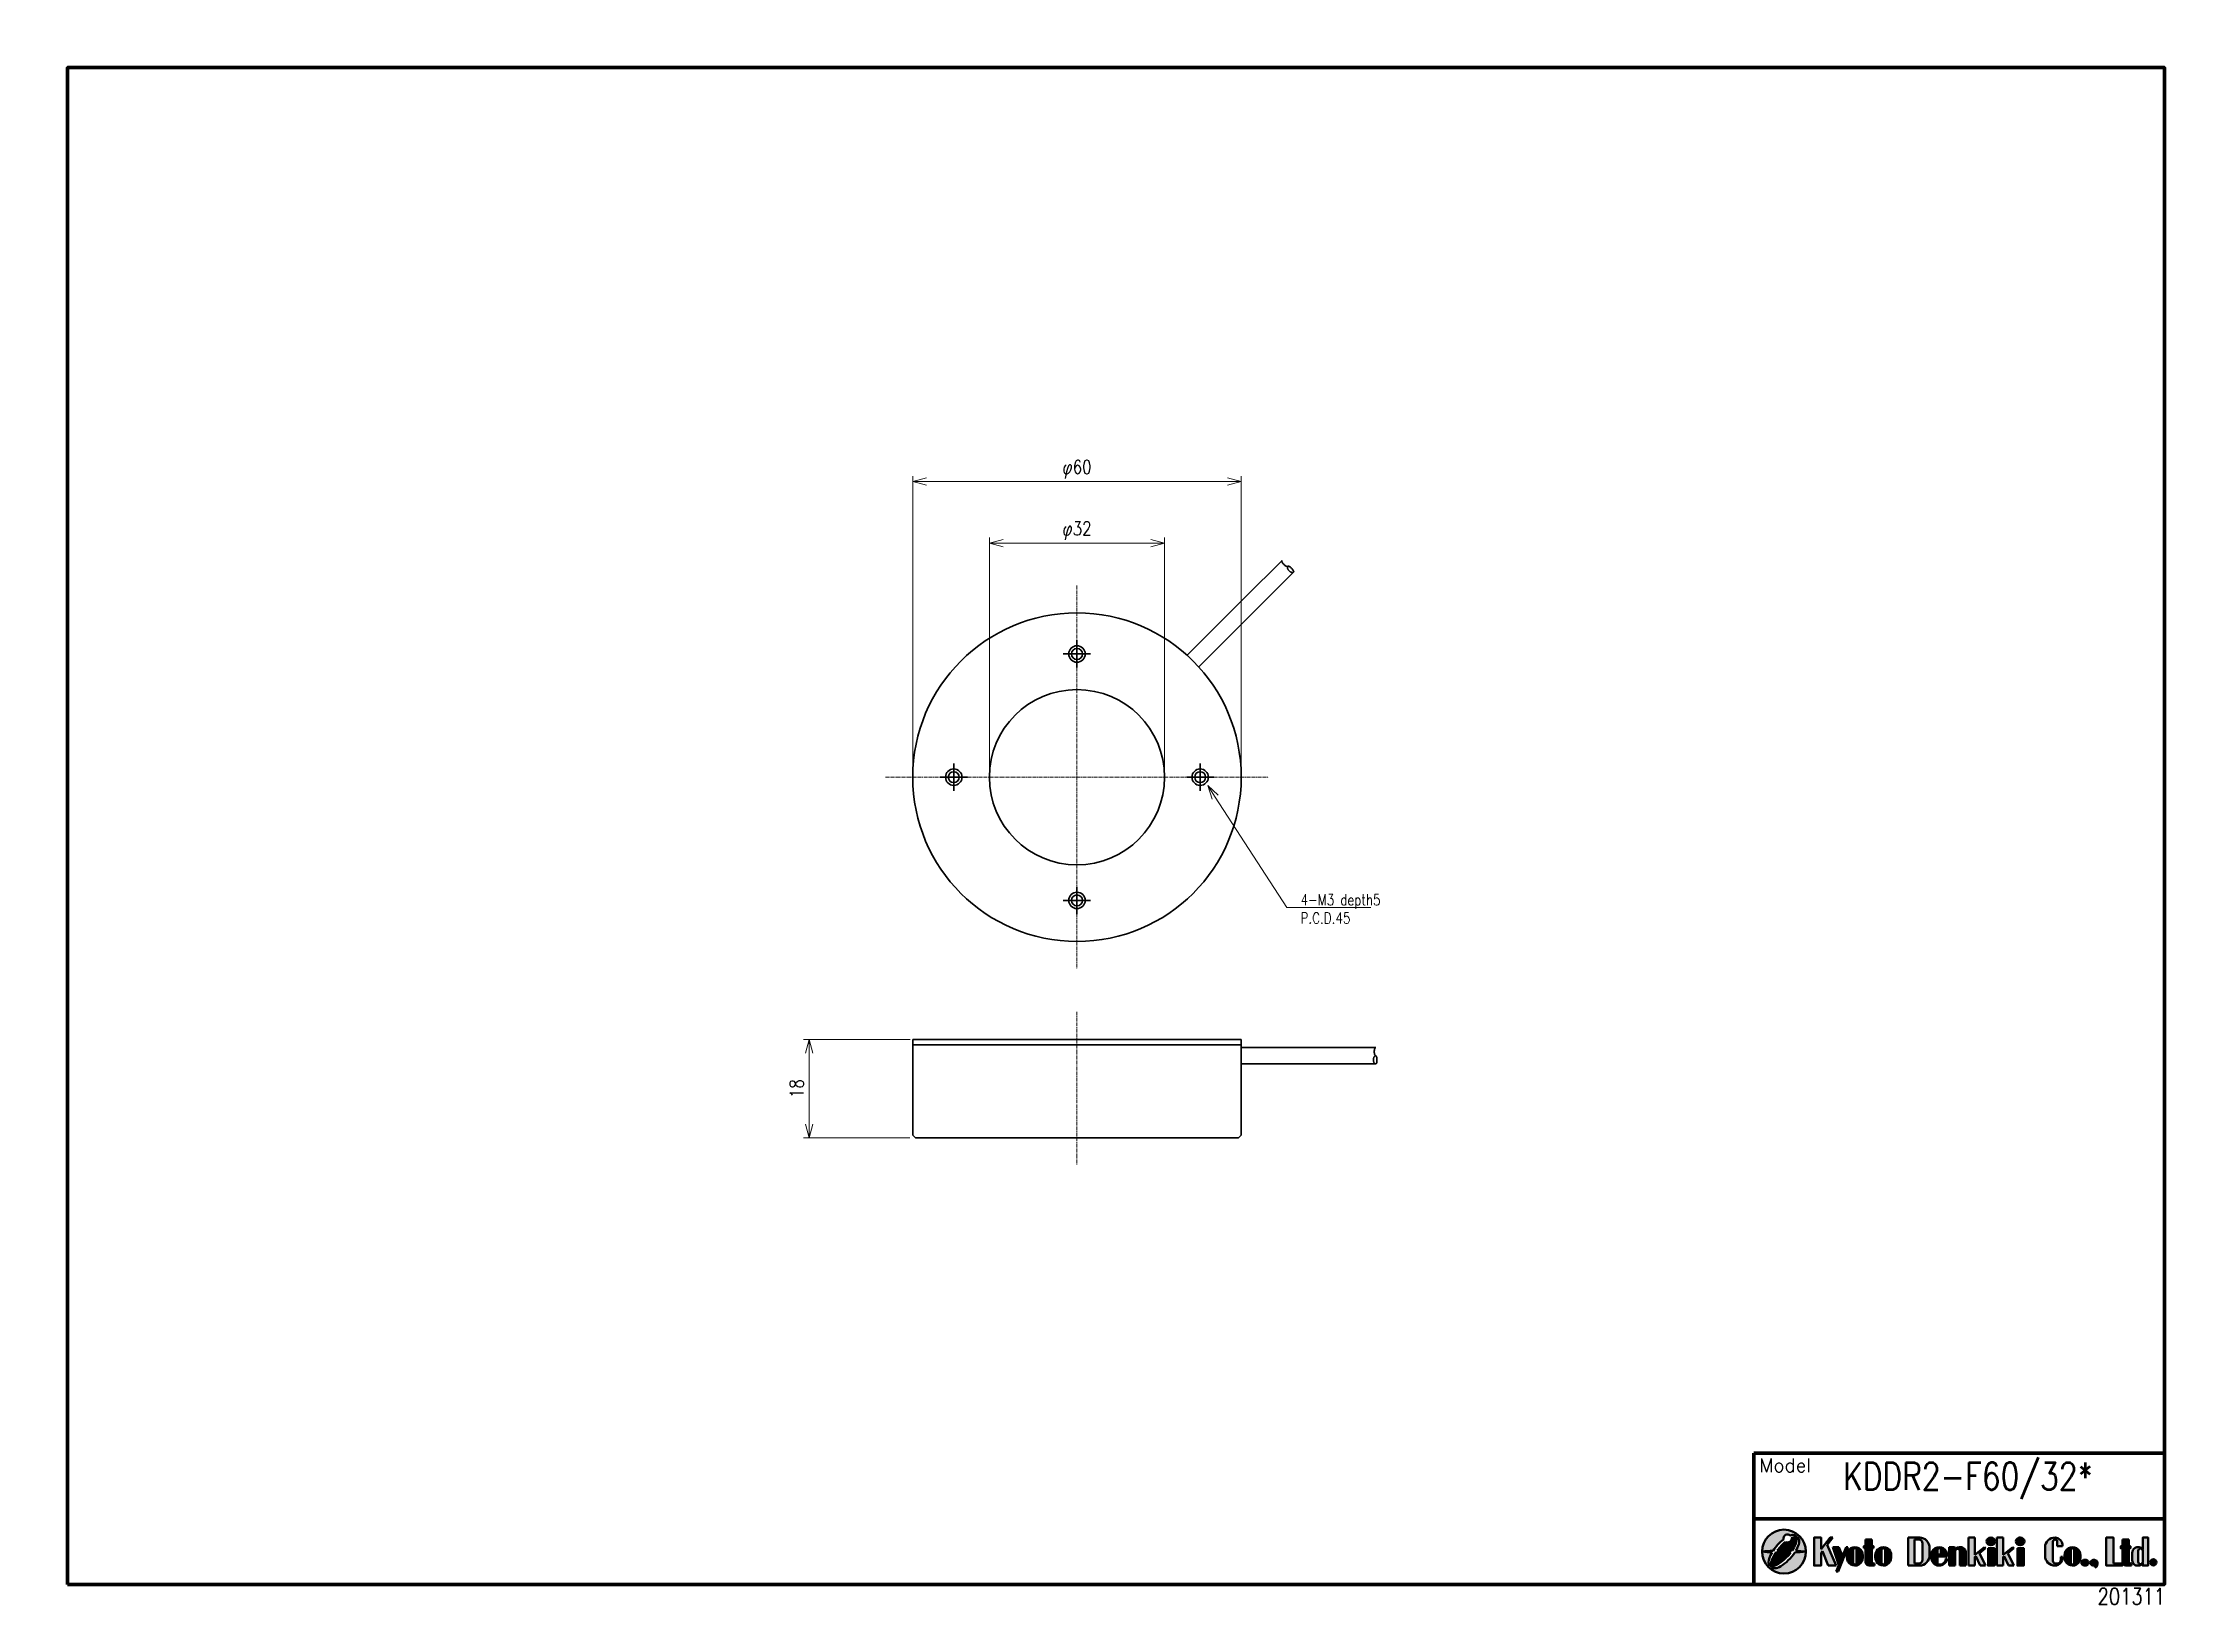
# Paper-space layout 'A3_1_1' of a CAD drawing. Header units: millimetres. Extents: x 0 to 392, y 0 to 286.
# The model-space entities are those that its viewports show. They can reach past a viewport. Long polylines and large blocks are cut down to what shows.
import ezdxf
from ezdxf import colors
from ezdxf.entities.mleader import LeaderData, LeaderLine
from ezdxf.math import Vec2, Vec3

# ---------------------------------------------------------------- set-up
doc = ezdxf.new("R2010")
doc.units = ezdxf.units.MM
doc.linetypes.add('CENTER', pattern=[2, 1.25, -0.25, 0.25, -0.25])
doc.layers.get('0').update_dxf_attribs({"lineweight": 30})
doc.layers.get('Defpoints').update_dxf_attribs({"lineweight": 9})
for name, color, linetype, lineweight in [('0 @ 1', 7, 'Continuous', 30), ('2KD_寸法１', 7, 'Continuous', 15), ('2KD_寸法１ @ 1', 7, 'Continuous', 15), ('2KD_寸法１ @ 2', 7, 'Continuous', 15), ('3KD_部品01', 7, 'Continuous', 30), ('AUX', 7, 'Continuous', 40), ('PINOFF', 6, 'Continuous', 9)]:
    doc.layers.add(name, color=color, linetype=linetype, lineweight=lineweight)
doc.layers.get('PINOFF').freeze()
doc.styles.get("Standard").update_dxf_attribs({"font": 'simplex.shx', "width": 0.8, "bigfont": 'extfont.shx'})
doc.dimstyles.new('KD-STD', dxfattribs={"dimscale": 0, "dimtxt": 2.5, "dimasz": 2.5, "dimexe": 1, "dimexo": 1, "dimgap": 1, "dimtad": 1, "dimdsep": 46, "dimtxsty": 'Standard', "dimblk": 'OPEN30', "dimcen": 0, "dimadec": 0, "dimazin": 0, "dimtfac": 1, "dimtmove": 0, "dimatfit": 3, "dimldrblk": 'OPEN30', "dimfxl": 1, "dimtfill": 1, "dimtolj": 1, "dimtzin": 0, "dimlwd": 15, "dimlwe": 15, "dimarcsym": 0})

psp = doc.layouts.new('A3_1_1')

msp = doc.modelspace()

# ---------------------------------------------------------------- texts
at = {"layer": '0 @ 1'}
for s, insert, char_height, attachment_point in [('\\A1;KDDR2-F60/32*', (328.2747157711003, 19.58330069474049), 5, 7), ('201311', (374.7986344707326, 3.308402168120778), 3, 1)]:
    msp.add_mtext(s, dxfattribs=dict(at, insert=insert, char_height=char_height, attachment_point=attachment_point))
at = {"layer": 'AUX', "lineweight": 20}
msp.add_text('Model', height=2.5, dxfattribs=at).set_placement((312.9999995781059, 24.50000041733521))

# ---------------------------------------------------------------- blocks, each defined once
blk = doc.blocks.new('A$C58A435ED')
h = blk.add_hatch(color=256)
edge = h.paths.add_edge_path()
edge.add_ellipse((3.773587198117354, 4.196817087367676), major_axis=(2.361812504366488, 2.716954488801899), ratio=0.3819444444444653, start_angle=36.91420710907818, end_angle=132.4984448425061, ccw=False)
edge.add_arc((4.65000007218421, 6.399999378670387), 0.7500000000000107, 47.716325140725814, 192.9194600169402, ccw=False)
edge.add_ellipse((3.773587198117354, 4.196817087367676), major_axis=(2.361812504366659, 2.716954488802064), ratio=0.3819444444444362, start_angle=355.11932142212606, end_angle=374.4018947975413, ccw=False)
edge.add_ellipse((4.226412946251002, 3.803181669973355), major_axis=(2.361812504366308, 2.716954488802097), ratio=0.3819444444444228, start_angle=320.8704270941839, end_angle=364.8806785778694, ccw=False)
edge.add_arc((4.000000072180421, -35.9000006213288), 40.09999999999967, 84.27518954777139, 86.89867012710249, ccw=False)
edge.add_arc((4.000000072184041, 3.999999378670507), 3.999999999999948, 2.29e-13, 180.0000000000002)
edge.add_arc((4.000000072404037, -35.90000062387292), 40.10000000255265, 92.83887678115929, 95.7248104521737, ccw=False)
h = blk.add_hatch(color=256)
edge = h.paths.add_edge_path()
edge.add_arc((4.000000072184093, 3.999999378670505), 4, 180, 360)
edge.add_arc((4.000000072183813, 43.89999937867018), 40.09999999999969, 272.8388767810273, 275.7248104522239, ccw=False)
edge.add_ellipse((4.226412946251002, 3.803181669973355), major_axis=(2.361812504366427, 2.716954488802093), ratio=0.3819444444444074, start_angle=175.1193214221273, end_angle=312.49844484255107, ccw=False)
edge.add_ellipse((3.773587198117354, 4.196817087367676), major_axis=(2.361812504366707, 2.716954488802058), ratio=0.3819444444444306, start_angle=140.8704270940551, end_angle=184.8806785778792, ccw=False)
edge.add_arc((4.000000071549385, 43.89999937191472), 40.0999999932146, 264.27518954771597, 266.89867012749494, ccw=False)
h = blk.add_hatch(color=256)
edge = h.paths.add_edge_path(flags=17)
edge.add_ellipse((3.773587198117354, 4.196817087367676), major_axis=(2.361812504366659, 2.716954488802064), ratio=0.3819444444444362, start_angle=310.1847318245495, end_angle=355.1193214221261)
edge.add_ellipse((4.226412946251002, 3.803181669973355), major_axis=(2.361812504366308, 2.716954488802097), ratio=0.3819444444444228, start_angle=364.8806785778694, end_angle=376.9172569597255)
edge.add_arc((4.64590059936633, 6.440648230716468), 0.7832318979547827, -118.93200922835058, 3.650290310823493, ccw=False)
edge.add_ellipse((4.226412946251002, 3.803181669973355), major_axis=(2.361812504366481, 2.716954488802258), ratio=0.3819444444443969, start_angle=39.80897284039416, end_angle=116.5044053354679)
edge.add_arc((4.000000072202564, -35.90000062130313), 40.09999999997294, 87.87584705466139, 91.76471786731457, ccw=False)
h = blk.add_hatch(color=256)
edge = h.paths.add_edge_path(flags=17)
edge.add_ellipse((4.226412946251002, 3.803181669973355), major_axis=(2.361812504366427, 2.716954488802093), ratio=0.3819444444444074, start_angle=130.1847318245594, end_angle=175.1193214221273)
edge.add_ellipse((3.773587198117354, 4.196817087367676), major_axis=(2.361812504366707, 2.716954488802058), ratio=0.3819444444444306, start_angle=184.8806785778791, end_angle=296.5044053362664)
edge.add_arc((4.00000007189953, 43.89999937834407), 40.0999999996636, 267.87584705502576, 271.7647178677285, ccw=False)
blk.add_circle((4.000000072184093, 3.999999378670509), 4)
for centre, radius, start, end in [((4.000000072403906, -35.90000062387293), 40.10000000255266, 92.83887678115978, 95.72481045217431), ((4.000000071594456, 43.8999993719102), 40.09999999321459, 264.2751895476506, 266.8986701274294), ((4.000000072184036, -35.90000062130243), 40.09999999997295, 87.87584705463547, 91.76471786728702), ((4.65000007218407, 6.399999378670521), 0.7500000000000107, 46.19320078363318, 192.9194600169539), ((4.645900599366655, 6.44064823071632), 0.7832318979547827, 241.0679907715483, 3.650290310844553), ((4.000000072184093, 43.8999993786702), 40.09999999999969, 272.8388767810261, 275.7248104522234), ((4.000000072184093, -35.90000062132919), 40.09999999999969, 84.2751895477766, 86.89867012710823), ((4.000000072178096, 43.89999937833407), 40.09999999966357, 267.8758470546274, 271.7647178673098)]:
    blk.add_arc(centre, radius, start, end)
for centre, major_axis, ratio, start_param, end_param in [((3.773587198117354, 4.196817087367676), (2.361812504366488, 2.716954488801899), 0.3819444444444653, 1.100419841322928, 1.907443110207523), ((4.226412946251002, 3.803181669973355), (2.361812504366481, 2.716954488802258), 0.3819444444443969, 1.141079770981902, 1.759009101951536), ((3.773587198117354, 4.196817087367676), (2.361812504366659, 2.716954488802064), 0.3819444444444362, 5.024442884643541, 6.875096460284401), ((4.226412946251002, 3.803181669973355), (2.361812504366308, 2.716954488802097), 0.3819444444444228, 5.151329780016704, 6.969419591022086), ((3.773587198117354, 4.196817087367676), (2.361812504366706, 2.716954488802057), 0.3819444444444307, 2.009737126425152, 4.90060175554776), ((4.226412946251002, 3.803181669973355), (2.361812504366427, 2.716954488802093), 0.3819444444444074, 1.882850231053828, 5.04903576379776)]:
    blk.add_ellipse(centre, major_axis=major_axis, ratio=ratio, start_param=start_param, end_param=end_param)
blk = doc.blocks.new('A$C7F8063EA')
for points in [[(2.398777864283431, 4.829663306420513), (3.406328365880199, 6.169453883368078), (2.921754663084811, 6.169453883368085), (1.291720739670836, 4.051868400267174), (1.291720739670836, 6.170772863426478), (1.1133674889e-06, 6.170772863426471), (1.1133674889e-06, 1.050815427120141), (1.291720739670836, 1.050815427120141), (1.291720739670836, 3.357553768141244), (1.525719458847731, 3.668713634047847), (2.591814308545053, 1.057822508680139), (4.056205566284461, 1.057822508680146)], [(4.514313398489295, 1.134349005860251), (4.055858601252566, 5.019028322e-07), (4.378142334187486, 5.019028322e-07), (6.169417419713028, 4.408012072126439), (5.837386979518782, 4.40801207212644), (5.183398294731592, 2.789856714902839), (4.539052240885665, 4.408012072126438), (3.400905575323575, 4.408012072126438)], [(28.2337426024219, 6.170772863426464), (28.2337426024219, 1.050815427120142), (29.36610001997861, 1.050815427120141), (29.36610001997861, 2.640654124072921), (29.54453348874947, 2.786386900192896), (30.33980663270284, 1.050815427120113), (31.31894397160024, 1.050815427120113), (30.19566787494091, 3.318190840230171), (31.31251927078347, 4.230361945521053), (31.1496955754422, 4.408012072126442), (29.36610001997859, 2.99519422866465), (29.36610001997861, 6.170772863426463)], [(31.7998258105149, 4.229761809594492), (31.7998258105149, 1.050815427120141), (32.941005496245, 1.050815427120141), (32.941005496245, 4.229761809594492)], [(33.41618775227426, 6.170772863426464), (33.41618775227426, 1.050815427120142), (34.54854516983096, 1.050815427120141), (34.54854516983096, 2.640654124072923), (34.72697863860179, 2.786386900192901), (35.52225178255519, 1.050815427120127), (36.50138912145259, 1.05081542712012), (35.3781130247933, 3.318190840230151), (36.49496442063583, 4.23036194552105), (36.33214072529455, 4.408012072126442), (34.54854516983095, 2.995194228664646), (34.54854516983096, 6.170772863426464)], [(37.15768712419095, 4.229761809594491), (37.15768712419095, 1.050815427120141), (38.29886680992104, 1.050815427120141), (38.29886680992104, 4.229761809594492)], [(53.38047412418291, 6.170772863426464), (53.38047412418291, 1.050815427120141), (54.68106029502587, 1.050815427120141), (56.29751894606171, 1.050815427120142), (56.2975189460617, 1.410965188043746), (54.68106029502588, 1.410965188043746), (54.68106029502586, 6.170772863426464)]]:
    blk.add_hatch(color=256).paths.add_polyline_path(points)
h = blk.add_hatch(color=256)
h.paths.add_polyline_path([(6.000321070772656, 2.499626550424913, 0.9930558690252096), (8.918576991429632, 2.499862088220886), (8.918509413660729, 2.92878370181117, 1.006911414223633), (6.000321070772656, 2.948883291135963)])
h.paths.add_polyline_path([(7.130185689228994, 3.905856913461114, -1.045169310724598), (7.77891868472426, 3.87718728444978), (7.77891868472426, 1.587942342862924, -1.045169310724602), (7.130185689228994, 1.559272713851591)], flags=16)
h = blk.add_hatch(color=256)
edge = h.paths.add_edge_path()
edge.add_line((9.410215178256747, 4.230645526233281), (9.410215178256747, 1.759668284966215))
edge.add_ellipse((10.04980428069029, 1.75966828496621), major_axis=(4.547e-13, 0.7088528578460683), ratio=0.9022875415597713, start_angle=90.00000000003674, end_angle=180.0000000000367)
edge.add_line((10.04980428069029, 1.050815427120141), (11.02797277711079, 1.050815427120142))
edge.add_line((11.02797277711079, 1.050815427120142), (11.02797277711079, 1.40698119093291))
edge.add_ellipse((11.0280585437481, 1.935287182282309), major_axis=(2.477e-13, -0.528314164912672), ratio=0.9180339373020796, start_angle=270, end_angle=359.9999999999731, ccw=False)
edge.add_line((10.54304821080086, 1.93528718228209), (10.54304821080086, 4.230645526233274))
edge.add_line((10.54304821080086, 4.230645526233274), (10.86662624025985, 4.230645526233274))
edge.add_line((10.86662624025985, 4.230645526233274), (10.86662624025985, 4.585329156267562))
edge.add_line((10.86662624025985, 4.585329156267562), (10.54304821080086, 4.585329156267562))
edge.add_line((10.54304821080086, 4.585329156267562), (10.54304821080086, 5.814038219401482))
edge.add_line((10.54304821080086, 5.814038219401482), (9.410215178256747, 5.814038219401481))
edge.add_line((9.410215178256747, 5.814038219401481), (9.410215178256747, 4.585329156267562))
edge.add_line((9.410215178256747, 4.585329156267562), (9.089058107054825, 4.585329156267562))
edge.add_line((9.089058107054825, 4.585329156267562), (9.089058107054825, 4.230645526233274))
edge.add_line((9.089058107054825, 4.230645526233274), (9.410215178256747, 4.230645526233281))
h = blk.add_hatch(color=256)
h.paths.add_polyline_path([(12.65960897724608, 4.408012072126425), (12.63950891116084, 4.408012072126425, 0.4121976711162861), (11.19039555284587, 2.948883291135956), (11.19039555284587, 2.499626550424916, 0.9930558690252096), (14.10865147350284, 2.499862088220879), (14.10858389573397, 2.928783701811163, 0.416232331284715)])
h.paths.add_polyline_path([(12.32026017130221, 3.905856913461107, -1.045169310724598), (12.96899316679747, 3.877187284449773), (12.96899316679747, 1.587942342862917, -1.045169310724602), (12.32026017130221, 1.559272713851584)], flags=16)
h = blk.add_hatch(color=256)
edge = h.paths.add_edge_path()
edge.add_line((17.19864840931359, 1.050815427120141), (19.30238706350838, 1.050815427120141))
edge.add_ellipse((19.30238706350838, 2.973983978213254), major_axis=(0, -1.923168551093112), ratio=0.9305592290321637, start_angle=0, end_angle=90)
edge.add_line((21.09200930771249, 2.973983978213246), (21.09200930771249, 4.247604312333308))
edge.add_ellipse((19.30238706350838, 4.247604312333351), major_axis=(0, 1.923168551093112), ratio=0.9305592290321637, start_angle=270, end_angle=360)
edge.add_line((19.30238706350838, 6.170772863426464), (17.19864840931359, 6.170772863426464))
edge.add_line((17.19864840931359, 6.170772863426464), (17.19864840931359, 1.050815427120141))
edge = h.paths.add_edge_path(flags=16)
edge.add_line((18.32791822793343, 5.812326842775746), (19.14476182150094, 5.812326842775746))
edge.add_ellipse((19.14282603210222, 5.112001191007038), major_axis=(0, 0.7003256517687078), ratio=0.929745631167618, start_angle=270, end_angle=359.83893227171643, ccw=False)
edge.add_line((19.79395074722879, 5.112001191007015), (19.79395074722879, 2.109587099539584))
edge.add_ellipse((19.14282603210222, 2.109587099539567), major_axis=(0, -0.7003256517687078), ratio=0.929745631167618, start_angle=0.16106772828362637, end_angle=90, ccw=False)
edge.add_line((19.14476182150094, 1.409261447770859), (18.32791822793342, 1.409261447770859))
edge.add_line((18.32791822793342, 1.409261447770859), (18.32791822793343, 5.812326842775746))
h = blk.add_hatch(color=256)
edge = h.paths.add_edge_path()
edge.add_line((22.87629842648083, 4.408012072126447), (22.85619836039664, 4.408012072126439))
edge.add_arc((22.86624839343847, 2.948883291135963), 1.459163391357833, 90.39462957571416, 180)
edge.add_line((21.40708500208063, 2.948883291135963), (21.40708500208063, 2.506948753458312))
edge.add_arc((22.86992492511266, 2.513573222781768), 1.462854922406916, 180.2594621142477, 269.3397493728856)
edge.add_line((22.85306802025838, 1.050815427120134), (22.88678182996658, 1.050815427120134))
edge.add_arc((22.86992492511266, 2.513573222781772), 1.462854922406917, 270.6602506271005, 354.2193550323094)
edge.add_line((24.32534092273761, 2.366234165273212), (24.07787818271213, 2.366234165273212))
edge.add_ellipse((22.87629842648084, 2.366234165273212), major_axis=(-1.201579756231282, 0), ratio=0.9416571348462468, start_angle=90.17744929209329, end_angle=180, ccw=False)
edge.add_arc((22.86194962053696, 1.55927271385159), 0.3249999999999886, 179.9999999999999, 276.5641418440151, ccw=False)
edge.add_line((22.53694962053697, 1.559272713851591), (22.53694962053698, 2.732564813656352))
edge.add_line((22.53694962053698, 2.732564813656352), (24.32530421539708, 2.732846573795441))
edge.add_line((24.32530421539708, 2.732846573795441), (24.32527334496871, 2.92878370181117))
edge.add_arc((22.86624839343845, 2.948883291135975), 1.459163391357833, 359.2107408485284, 449.6053704242639)
h.paths.add_polyline_path([(22.53694962053697, 3.091152624663407), (22.53694962053697, 3.905856913461114, -1.045169310724599), (23.18568261603224, 3.877187284449781), (23.18568261603223, 3.091152624663408)], flags=16)
h = blk.add_hatch(color=256)
edge = h.paths.add_edge_path()
edge.add_line((24.66529301484071, 4.408012072126438), (24.6652930148407, 1.050815427120141))
edge.add_line((24.6652930148407, 1.050815427120141), (25.7938026291772, 1.050815427120141))
edge.add_line((25.7938026291772, 1.050815427120141), (25.79380262917721, 3.722369965857063))
edge.add_ellipse((26.21745473022793, 3.722369965857069), major_axis=(0.3767525711955679, 0.2169528969146351), ratio=0.9078835970869166, start_angle=60.06451933352412, end_angle=150.0645193335241, ccw=False)
edge.add_ellipse((26.21745473022793, 3.722369965857069), major_axis=(0, 0.4036375748992214), ratio=0.9656734174228072, start_angle=270, end_angle=360, ccw=False)
edge.add_line((26.60723680658112, 3.722369965857049), (26.60723680658112, 1.050815427120141))
edge.add_line((26.60723680658112, 1.050815427120141), (27.74030374813492, 1.050815427120142))
edge.add_line((27.74030374813492, 1.050815427120142), (27.74030374813492, 3.358657917323952))
edge.add_ellipse((26.76900827813415, 3.358657917323853), major_axis=(0, 1.049354154802585), ratio=0.9256126404564504, start_angle=270, end_angle=360)
edge.add_ellipse((26.76900827813415, 4.015239595457842), major_axis=(-0.9752056489569438, 0), ratio=0.4027586151584507, start_angle=270, end_angle=360)
edge.add_line((25.79380262917721, 4.015239595457812), (25.79380262917721, 4.232333820707942))
edge.add_line((25.79380262917721, 4.232333820707942), (25.63367631766278, 4.408012072126439))
edge.add_line((25.63367631766278, 4.408012072126439), (24.66529301484071, 4.408012072126438))
h = blk.add_hatch(color=256)
edge = h.paths.add_edge_path()
edge.add_ellipse((32.28084409635221, 5.463593461529853), major_axis=(-0.8029901400914241, 0), ratio=0.8806825471307714, start_angle=0, end_angle=360)
h = blk.add_hatch(color=256)
edge = h.paths.add_edge_path()
edge.add_ellipse((37.63870541002825, 5.463593461529853), major_axis=(-0.8029901400914241, 0), ratio=0.8806825471307714, start_angle=0, end_angle=360)
h = blk.add_hatch(color=256)
edge = h.paths.add_edge_path()
edge.add_arc((44.03210335415496, 5.389742119339189), 0.4022708682637131, 0, 180, ccw=False)
edge.add_line((44.43437422241868, 5.389742119339189), (44.43437422241869, 4.585540193077122))
edge.add_line((44.43437422241869, 4.585540193077122), (45.39805205564927, 4.585540193077122))
edge.add_ellipse((44.03210335415496, 4.585540193077122), major_axis=(0, 1.585232670349341), ratio=0.8616707988949573, start_angle=270, end_angle=360)
edge.add_ellipse((44.03210335415496, 4.404088106452945), major_axis=(-1.843641580901476, 0), ratio=0.9582582511019692, start_angle=270.0000000000004, end_angle=360)
edge.add_line((42.18846177325349, 4.404088106452868), (42.18846177325349, 2.817500184093672))
edge.add_ellipse((44.03210335415496, 2.81750018409366), major_axis=(-1.843641580901476, 0), ratio=0.9582582511019692, start_angle=0, end_angle=89.99999999999957)
edge.add_ellipse((44.03210335415496, 2.639975360593325), major_axis=(0, -1.589159933473183), ratio=0.859541366934012, start_angle=0, end_angle=90)
edge.add_line((45.39805205564928, 2.639975360593325), (45.07598273930716, 2.639975360593325))
edge.add_line((45.07598273930716, 2.639975360593325), (45.07598273930716, 2.101617162536902))
edge.add_ellipse((44.45224876929251, 2.101617162536967), major_axis=(0, -0.68893955641488), ratio=0.9053536906204902, start_angle=0, end_angle=90, ccw=False)
edge.add_line((44.45224876929251, 1.412677606122088), (44.13368029113917, 1.412677606122088))
edge.add_ellipse((44.13368029113917, 1.929035216805459), major_axis=(4.547e-13, 0.5163576106833716), ratio=0.9757729814054631, start_angle=90.00000000005042, end_angle=180.0000000000504, ccw=False)
edge.add_line((43.62983248589126, 1.929035216805386), (43.62983248589126, 5.389742119339189))
h = blk.add_hatch(color=256)
h.paths.add_polyline_path([(45.74534481770922, 2.499626550424377, 0.4093568311612341), (47.19052061992356, 1.05081542712012), (47.21842329482851, 1.05081542712012, 0.4094039504209535), (48.6636007383662, 2.499862088220879), (48.66353316059729, 2.928783701811163, 1.006911414223785), (45.74534481770922, 2.948883291135956)])
h.paths.add_polyline_path([(46.87520943616556, 3.905856913461107, -1), (47.52520943616554, 3.905856913461107), (47.52520943616554, 1.559272713851584, -1), (46.87520943616556, 1.559272713851584)], flags=16)
h = blk.add_hatch(color=256)
edge = h.paths.add_edge_path()
edge.add_line((56.01527129174201, 4.230645526233274), (56.33642836294391, 4.230645526233274))
edge.add_line((56.33642836294391, 4.230645526233274), (56.33642836294392, 1.759668284966186))
edge.add_ellipse((56.97601746537748, 1.75966828496621), major_axis=(4.547e-13, 0.7088528578460683), ratio=0.9022875415597713, start_angle=90.00000000003674, end_angle=180.0000000000367)
edge.add_line((56.97601746537747, 1.050815427120141), (57.95418596179797, 1.050815427120141))
edge.add_line((57.95418596179797, 1.050815427120141), (57.95418596179797, 1.406981190932909))
edge.add_ellipse((57.95427172843528, 1.935287182282309), major_axis=(2.477e-13, -0.528314164912672), ratio=0.9180339373020796, start_angle=270, end_angle=359.9999999999731, ccw=False)
edge.add_line((57.46926139548805, 1.935287182282004), (57.46926139548805, 4.230645526233275))
edge.add_line((57.46926139548805, 4.230645526233275), (57.79283942494704, 4.230645526233274))
edge.add_line((57.79283942494704, 4.230645526233274), (57.79283942494704, 4.585329156267562))
edge.add_line((57.79283942494704, 4.585329156267562), (57.46926139548804, 4.585329156267562))
edge.add_line((57.46926139548804, 4.585329156267562), (57.46926139548805, 5.814038219401482))
edge.add_line((57.46926139548805, 5.814038219401482), (56.33642836294391, 5.814038219401482))
edge.add_line((56.33642836294391, 5.814038219401482), (56.33642836294394, 4.585329156267562))
edge.add_line((56.33642836294394, 4.585329156267562), (56.01527129174201, 4.585329156267562))
edge.add_line((56.01527129174201, 4.585329156267562), (56.01527129174201, 4.230645526233274))
h = blk.add_hatch(color=256)
edge = h.paths.add_edge_path()
edge.add_line((61.00913571780711, 6.170772863426463), (60.03930686129979, 6.170772863426464))
edge.add_line((60.03930686129979, 6.170772863426464), (60.0393068612998, 3.967246375105668))
edge.add_ellipse((59.37071800628541, 3.154375721908309), major_axis=(-4.11812363e-07, -1.253636350218062), ratio=0.7005460842986974, start_angle=140.5626067664118, end_angle=180.0000188213667)
edge.add_line((59.37071800628405, 4.408012072126439), (58.96088035646851, 4.408012072126439))
edge.add_ellipse((58.96088035646721, 3.154375721908309), major_axis=(4.11812363e-07, -1.253636350218062), ratio=0.7005460842986974, start_angle=179.9999811786333, end_angle=269.9999811786645)
edge.add_line((58.08265032018742, 3.154375721909497), (58.08265032018739, 2.304451777337887))
edge.add_ellipse((58.96088035646721, 2.304451777338201), major_axis=(4.11812363e-07, 1.253636350218062), ratio=0.7005460842986974, start_angle=90.00001882133549, end_angle=180.0000188213667)
edge.add_line((58.96088035646788, 1.050815427120141), (59.37071800628475, 1.050815427120141))
edge.add_ellipse((59.37071800628541, 2.304451777338201), major_axis=(-4.11812363e-07, 1.253636350218062), ratio=0.7005460842986974, start_angle=179.9999811786333, end_angle=219.4373932335881)
edge.add_line((60.03930686129979, 1.491581124140838), (60.03930686129979, 1.050815427120141))
edge.add_line((60.03930686129979, 1.050815427120141), (61.00913571780711, 1.050815427120141))
edge.add_line((61.00913571780711, 1.050815427120141), (61.00913571780711, 6.170772863426463))
h.paths.add_polyline_path([(60.03930686129979, 1.735331915351252, -1), (59.21817327816597, 1.735331915351252), (59.21817327816597, 3.761385435440615, -1), (60.03930686129979, 3.761385435440615)], flags=16)
h = blk.add_hatch(color=256)
edge = h.paths.add_edge_path()
edge.add_ellipse((49.47965902708938, 1.582242384970413), major_axis=(-0.6495263368888118, 0), ratio=0.8208718778531608, start_angle=0, end_angle=360)
h = blk.add_hatch(color=256)
edge = h.paths.add_edge_path()
edge.add_ellipse((51.10382881327996, 1.582242384970413), major_axis=(-0.6495263368888118, 0), ratio=0.8208718778531608, start_angle=178.5690149176314, end_angle=477.542772379198)
edge.add_ellipse((51.25689893715616, 1.101706482423878), major_axis=(0, -0.4085205769865751), ratio=0.251102208153783, start_angle=0, end_angle=84.64326370635717, ccw=False)
edge.add_ellipse((51.25689893715616, 1.413106612160845), major_axis=(0, -0.7199207067235417), ratio=0.7312706617840086, start_angle=0, end_angle=90)
edge.add_ellipse((51.69606463323384, 1.413106612160845), major_axis=(0, 0.2018800132245815), ratio=0.432391469396966, start_angle=270, end_angle=339.5603886802153)
edge.add_ellipse((51.69606463323384, 1.413106612160845), major_axis=(0, 0.2018800132245815), ratio=0.432391469396966, start_angle=339.5603886802153, end_angle=340.2548236015122, ccw=False)
h = blk.add_hatch(color=256)
edge = h.paths.add_edge_path()
edge.add_ellipse((61.97248607229494, 1.654709356403827), major_axis=(-0.5819461302032778, 0), ratio=0.9599134801484431, start_angle=0, end_angle=360)
for p, q in [((1.1133674889e-06, 6.170772863426464), (1.291720739670836, 6.170772863426464)), ((2.921754663084811, 6.169453883368078), (1.291720739670836, 4.05186840026716)), ((3.406328365880199, 6.169453883368078), (2.398777864283459, 4.82966330642052)), ((4.056205566284461, 1.057822508680146), (2.398777864283459, 4.82966330642052)), ((2.921754663084811, 6.169453883368078), (3.406328365880199, 6.169453883368078)), ((3.400905575323577, 4.408012072126439), (4.514313398489292, 1.134349005860258)), ((3.400905575323577, 4.408012072126439), (4.539052240885666, 4.408012072126439)), ((3.400905575323577, 4.408012072126439), (4.539052240885666, 4.408012072126439)), ((4.378142334187486, 5.019028322e-07), (6.169417419713028, 4.408012072126439)), ((4.539052240885666, 4.408012072126439), (5.187514291777461, 2.779520153314024)), ((5.183398294731603, 2.789856714902867), (5.837386979518782, 4.408012072126439)), ((5.837386979518782, 4.408012072126439), (6.169417419713028, 4.408012072126439)), ((9.089058107054825, 4.585329156267562), (9.089058107054825, 4.230645526233274)), ((9.089058107054825, 4.585329156267562), (9.089058107054825, 4.230645526233274)), ((9.089058107054825, 4.230645526233274), (9.410215178256777, 4.230645526233281)), ((9.089058107054825, 4.230645526233274), (9.410215178256747, 4.230645526233281)), ((9.410215178256747, 5.814038219401481), (10.54304821080086, 5.814038219401481)), ((9.410215178256747, 5.814038219401481), (9.410215178256747, 4.585329156267562)), ((9.410215178256747, 4.230645526233281), (9.410215178256747, 1.75966828496621)), ((10.54304821080086, 5.814038219401481), (10.54304821080086, 4.585329156267562)), ((10.54304821080089, 4.230645526233281), (10.86662624025985, 4.230645526233274)), ((10.54304821080086, 4.230645526233274), (10.86662624025985, 4.230645526233274)), ((10.54304821080086, 4.230645526233274), (10.54304821080086, 1.935287182282081)), ((12.63950891116065, 4.408012072126425), (12.65960897724608, 4.408012072126425)), ((17.19864840931359, 6.170772863426464), (19.30238706350838, 6.170772863426464)), ((17.19864840931359, 1.050815427120141), (17.19864840931359, 6.170772863426464)), ((17.19864840931359, 1.050815427120141), (17.19864840931359, 6.170772863426464)), ((17.19864840931359, 6.170772863426464), (19.30238706350838, 6.170772863426464)), ((18.32791822793342, 5.812326842775746), (18.32791822793342, 1.406412450844982)), ((18.32791822793342, 1.406412450844982), (18.32791822793342, 5.812326842775746)), ((18.32791822793342, 5.812326842775746), (19.1447947662723, 5.812326842775746)), ((19.79395074722879, 5.112001191007038), (19.79395074722879, 2.109587099539567)), ((21.09200930771249, 4.247604312333351), (21.09200930771249, 2.973983978213254)), ((22.85619836039692, 4.408012072126439), (22.87629842648084, 4.408012072126446)), ((24.6652930148407, 4.408012072126439), (25.63367631766278, 4.408012072126439)), ((24.6652930148407, 1.050815427120141), (24.6652930148407, 4.408012072126439)), ((24.6652930148407, 4.408012072126439), (25.63367631766278, 4.408012072126439)), ((24.6652930148407, 4.408012072126439), (25.63367631766278, 4.408012072126439)), ((24.6652930148407, 1.050815427120141), (24.6652930148407, 4.408012072126439)), ((24.6652930148407, 4.408012072126439), (25.63367631766278, 4.408012072126439)), ((25.79380262917721, 4.232333820707935), (25.63367631766278, 4.408012072126439)), ((25.79380262917721, 4.232333820707935), (25.63367631766278, 4.408012072126439)), ((25.79380262917721, 4.015239595457842), (25.79380262917721, 4.232333820707935)), ((25.79380262917721, 4.015239595457842), (25.79380262917721, 4.232333820707935)), ((25.79380262917721, 4.232333820707935), (25.79380262917721, 4.015239595457842)), ((28.2337426024219, 6.170772863426456), (29.36610001997861, 6.170772863426456)), ((28.2337426024219, 6.170772863426456), (28.2337426024219, 1.050815427120141)), ((29.36610001997861, 6.170772863426464), (28.2337426024219, 6.170772863426464)), ((29.36610001997861, 2.995194228664651), (29.36610001997861, 6.170772863426464)), ((31.15275941671871, 4.410438995434105), (29.36610001997861, 2.995194228664651)), ((31.31251927078347, 4.230361945521053), (30.19566787494091, 3.318190840230172)), ((31.1496955754422, 4.408012072126439), (31.31251927078347, 4.230361945521053)), ((33.41618775227426, 6.170772863426449), (34.54854516983096, 6.170772863426456)), ((33.41618775227426, 6.170772863426449), (33.41618775227426, 1.050815427120141)), ((34.54854516983096, 6.170772863426464), (33.41618775227426, 6.170772863426464)), ((34.54854516983096, 2.995194228664665), (34.54854516983096, 6.170772863426464)), ((36.33520456657107, 4.410438995434105), (34.54854516983096, 2.995194228664651)), ((36.49496442063583, 4.230361945521053), (35.37811302479332, 3.318190840230172)), ((36.33214072529455, 4.408012072126439), (36.49496442063583, 4.230361945521053)), ((37.46328924620457, 6.170772863426449), (37.63870541002825, 6.170772863426449)), ((37.46328924620457, 6.153692582305005), (37.46328924620457, 6.170772863426464)), ((37.46328924620457, 4.756414059633243), (37.46328924620457, 4.773494340754702)), ((42.18846177325349, 4.404088106452945), (42.18846177325349, 4.408012072126439)), ((42.18846177325349, 4.404088106452945), (42.18846177325349, 2.81750018409366)), ((43.62983248589126, 5.389742119339189), (43.62983248589126, 1.929035216805459)), ((43.62983248589126, 5.389742119339189), (43.62983248589126, 1.929035216805459)), ((44.43437422241868, 4.585540193077122), (44.43437422241868, 5.389742119339189)), ((44.43437422241868, 4.585540193077122), (44.43437422241868, 5.389742119339189)), ((45.39805205564926, 4.585540193077122), (44.43437422241868, 4.585540193077122)), ((44.43437422241868, 4.585540193077122), (45.39805205564926, 4.585540193077122)), ((53.38047412418291, 6.170772863426456), (54.68106029502587, 6.170772863426456)), ((56.01527129174201, 4.585329156267562), (56.01527129174201, 4.230645526233274)), ((56.01527129174201, 4.585329156267562), (56.01527129174201, 4.230645526233274)), ((56.01527129174201, 4.230645526233274), (56.33642836294393, 4.230645526233274)), ((56.01527129174201, 4.230645526233274), (56.33642836294393, 4.230645526233274)), ((56.33642836294393, 5.814038219401481), (57.46926139548804, 5.814038219401481)), ((56.33642836294393, 5.814038219401481), (56.33642836294393, 4.585329156267562)), ((56.33642836294391, 4.230645526233274), (56.33642836294393, 1.75966828496621)), ((57.46926139548804, 5.814038219401481), (57.46926139548804, 4.585329156267562)), ((57.46926139548804, 4.230645526233274), (57.79283942494704, 4.230645526233274)), ((57.46926139548804, 4.230645526233274), (57.79283942494704, 4.230645526233274)), ((57.46926139548804, 4.230645526233274), (57.46926139548804, 1.935287182282081)), ((59.37071800628473, 4.408012072126439), (58.9608803564679, 4.408012072126439)), ((60.03930686129982, 6.170772863426464), (61.00913571780711, 6.170772863426464)), ((60.03930686129976, 6.170772863426464), (61.00913571780711, 6.170772863426464)), ((1.1133674889e-06, 1.050815427120141), (1.291720739670836, 1.050815427120141)), ((1.525719458847731, 3.668713634047854), (1.291720739670836, 3.357553768141229)), ((2.591814308545053, 1.057822508680146), (1.525719458847731, 3.668713634047854)), ((4.056205566284461, 1.057822508680146), (2.591814308545053, 1.057822508680146)), ((4.055858601252566, 5.019028322e-07), (4.514313398489292, 1.134349005860244)), ((4.055858601252566, 5.019028322e-07), (4.378142334187486, 5.019028322e-07)), ((6.000321070772656, 2.948883291135963), (6.000321070772656, 2.52019769210505)), ((8.918509413660729, 2.92878370181117), (8.918576991429632, 2.499862088220886)), ((10.04980428069021, 1.050815427120141), (11.0280585437481, 1.050815427120134)), ((11.0280585437481, 1.050815427120141), (10.04980428068984, 1.050815427120141)), ((11.02797277711079, 1.406973017369637), (11.02797277711079, 1.050815427120141)), ((11.0280585437481, 1.406973017369637), (11.0280585437481, 1.050815427120141)), ((11.0280585437481, 1.050815427120141), (11.0280585437481, 1.050815427120141)), ((11.19039555284587, 2.948883291135956), (11.19039555284587, 2.520197692105043)), ((12.65960897724611, 1.050815427120141), (12.66347402996737, 1.050815427120141)), ((14.10858389573397, 2.928783701811163), (14.10865147350284, 2.499862088220879)), ((17.19864840931359, 1.050815427120141), (19.30238706350838, 1.050815427120141)), ((17.19864840931359, 1.050815427120141), (19.30099920337989, 1.050815427120141)), ((18.32791822793342, 1.409261447770859), (19.1447947662723, 1.409261447770859)), ((21.40708500208063, 2.948883291135963), (21.40708500208063, 2.52019769210505)), ((22.53694962053697, 3.091152624663408), (23.18568261603224, 3.091152624663408)), ((22.53694962053697, 2.732564813656352), (24.32530421539713, 2.732846573795441)), ((22.85306802025866, 1.050815427120134), (22.88678182996648, 1.050815427120134)), ((22.87629842648084, 1.050815427120141), (22.87629842648084, 1.050732184770311)), ((24.07787818271214, 2.366234165273212), (24.32530713385319, 2.366234165273212)), ((24.32527334496871, 2.92878370181117), (24.32530421539707, 2.732846573795441)), ((24.6652930148407, 1.05081542712012), (25.79380262917721, 1.050815427120113)), ((24.6652930148407, 1.050815427120141), (25.79380262917724, 1.050815427120141)), ((25.79380262917721, 1.050815427120141), (25.79380262917721, 3.722369965857069)), ((25.79380262917721, 1.050815427120141), (25.79380262917721, 3.722369965857097)), ((26.60723680658112, 1.050815427120134), (26.60723680658112, 3.722369965857069)), ((26.60723680658112, 1.050815427120141), (26.60723680658112, 3.722369965857069)), ((26.60723680658112, 1.050815427120113), (27.74030374813492, 1.050815427120113)), ((26.60723680658112, 1.050815427120141), (27.74030374813492, 1.050815427120141)), ((27.74030374813492, 1.050815427120141), (27.74030374813492, 3.358657917323853)), ((27.74030374813492, 1.050815427120141), (27.74030374813492, 3.358657917323853)), ((28.2337426024219, 1.050815427120113), (29.36610001997861, 1.050815427120113)), ((28.2337426024219, 1.050815427120141), (29.36610001997861, 1.050815427120141)), ((29.54453348874949, 2.786386900192916), (29.36610001997861, 2.640654124072923)), ((29.36610001997861, 1.050815427120141), (29.36610001997861, 2.640654124072923)), ((30.33980663270282, 1.050815427120156), (29.54453348874947, 2.786386900192908)), ((31.31894397160022, 1.050815427120141), (30.19566787494091, 3.318190840230172)), ((30.33980663270282, 1.050815427120113), (31.31894397160022, 1.050815427120113)), ((31.7998258105149, 1.050815427120113), (32.941005496245, 1.050815427120113)), ((33.41618775227426, 1.050815427120113), (34.54854516983096, 1.050815427120127)), ((33.41618775227426, 1.050815427120141), (34.54854516983096, 1.050815427120141)), ((34.72697863860179, 2.786386900192901), (34.54854516983096, 2.640654124072923)), ((34.54854516983096, 1.050815427120141), (34.54854516983096, 2.640654124072931)), ((35.52225178255517, 1.050815427120156), (34.72697863860179, 2.786386900192894)), ((36.50138912145258, 1.050815427120141), (35.3781130247933, 3.318190840230165)), ((35.52225178255517, 1.050815427120127), (36.50138912145258, 1.05081542712012)), ((37.15768712419095, 1.05081542712012), (38.29886680992104, 1.05081542712012)), ((44.13368029113871, 1.412677606122088), (44.45224876929251, 1.412677606122088)), ((44.13368029113871, 1.412677606122088), (44.45224876929251, 1.412677606122088)), ((45.39805205564926, 2.639975360593325), (45.07598273930716, 2.639975360593325)), ((45.07598273930716, 2.639975360593325), (45.07598273930716, 2.101617162536967)), ((45.39805205564926, 2.639975360593325), (45.07598273930716, 2.639975360593325)), ((45.07598273930716, 2.639975360593325), (45.07598273930716, 2.101617162536967)), ((45.74534481770922, 2.948883291135956), (45.74534481770922, 2.520197692105043)), ((47.19052061992352, 1.05081542712012), (47.21842329482825, 1.05081542712012)), ((48.66353316059729, 2.928783701811163), (48.6636007383662, 2.499862088220879)), ((51.75313746120725, 1.568439477701531), (51.75313746120725, 1.565858952031305)), ((53.38047412418291, 1.05081542712012), (56.2975189460617, 1.050815427120127)), ((54.68106029502587, 1.410965188043746), (54.68106029502587, 2.006455426485672)), ((57.95427172843528, 1.050815427120141), (56.97601746537703, 1.050815427120141)), ((57.95418596179797, 1.406973017369637), (57.95418596179797, 1.050815427120141)), ((57.95427172843528, 1.406973017369637), (57.95427172843528, 1.050815427120141)), ((57.95427172843528, 1.050815427120141), (57.95427172843528, 1.406973017369637)), ((58.08265032018744, 3.15437543341477), (58.08265032018744, 2.379255401949649)), ((58.08265032018744, 3.15437543341477), (58.08265032018738, 2.304451777338201)), ((58.9608803564679, 1.050815427120141), (59.37071800628473, 1.050815427120141)), ((59.21817327816597, 3.761385435440615), (59.21817327816597, 1.735331915351252)), ((59.21817327816597, 3.761385435440615), (59.21817327816597, 1.735331915351252)), ((61.00913571780711, 1.050815427120141), (61.00913571780711, 1.97190299927297)), ((61.00913571780711, 1.050815427120141), (61.00913571780711, 1.97190299927297)), ((61.97248607229494, 2.21678994684953), (61.97248607229494, 2.213327291506175)), ((61.97248607229494, 1.09609142130148), (61.97248607229494, 1.092628765958124)), ((62.55442102239681, 1.658172011747183), (62.55905113449353, 1.658172011747183))]:
    blk.add_line(p, q)
for points in [[(1.291720739670836, 3.357553768141229), (1.291720739670836, 1.050815427120141), (1.1133674889e-06, 1.050815427120141), (1.1133674889e-06, 6.170772863426464), (1.291720739670836, 6.170772863426464), (1.291720739670836, 4.05186840026716)], [(7.77891868472426, 1.530603084840258), (7.77891868472426, 3.934526542472447)], [(9.089058107054825, 4.230645526233274), (9.089058107054825, 4.585329156267562), (9.410215178256747, 4.585329156267562)], [(9.089058107054825, 4.230645526233274), (9.089058107054825, 4.585329156267562), (9.410215178256747, 4.585329156267562)], [(10.54304821080086, 4.585329156267562), (10.86662624025985, 4.585329156267562), (10.86662624025985, 4.230645526233274)], [(10.54304821080086, 4.585329156267562), (10.86662624025985, 4.585329156267562), (10.86662624025985, 4.230645526233274)], [(12.96899316679747, 1.530603084840251), (12.96899316679747, 3.93452654247244)], [(23.18568261603224, 3.091152624663408), (23.18568261603224, 3.934526542472447)], [(54.68106029502587, 1.050815427120141), (53.38047412418291, 1.050815427120141), (53.38047412418291, 6.170772863426464), (54.68106029502587, 6.170772863426464), (54.68106029502587, 1.410965188043746)], [(56.33642836294393, 4.230645526233274), (56.01527129174201, 4.230645526233274), (56.01527129174201, 4.585329156267562), (56.33642836294393, 4.585329156267562)], [(56.33642836294393, 4.230645526233274), (56.01527129174201, 4.230645526233274), (56.01527129174201, 4.585329156267562), (56.33642836294393, 4.585329156267562)], [(57.46926139548804, 4.585329156267562), (57.79283942494704, 4.585329156267562), (57.79283942494704, 4.230645526233274), (57.46926139548804, 4.230645526233274)], [(57.46926139548804, 4.585329156267562), (57.79283942494704, 4.585329156267562), (57.79283942494704, 4.230645526233274), (57.46926139548804, 4.230645526233274)], [(60.03930686129979, 3.967246375105659), (60.03930686129979, 6.170772863426464), (61.00913571780711, 6.170772863426464), (61.00913571780711, 1.050815427120141), (60.03930686129979, 1.050815427120141), (60.03930686129979, 1.49158112414085)], [(60.03930686129979, 3.967246375105659), (60.03930686129979, 6.170772863426464), (61.00913571780711, 6.170772863426464), (61.00913571780711, 1.050815427120141), (60.03930686129979, 1.050815427120141), (60.03930686129979, 1.49158112414085)], [(7.130185689228994, 3.905856913461114), (7.130185689228994, 1.559272713851591)], [(12.32026017130221, 3.905856913461107), (12.32026017130221, 1.559272713851584)], [(22.53694962053697, 3.905856913461114), (22.53694962053697, 3.091152624663408)], [(22.53694962053697, 2.732564813656352), (22.53694962053697, 1.559272713851591)], [(46.87520943616556, 3.905856913461107), (46.87520943616556, 1.559272713851584)], [(47.52520943616554, 3.905856913461107), (47.52520943616554, 1.559272713851584)], [(54.68106029502587, 1.050815427120141), (56.2975189460617, 1.050815427120141), (56.2975189460617, 1.410965188043746), (54.68106029502587, 1.410965188043746)], [(60.03930686129979, 1.735331915351252), (60.03930686129979, 3.761385435440615)], [(60.03930686129979, 1.735331915351252), (60.03930686129979, 3.761385435440615)]]:
    blk.add_lwpolyline(points)
for points in [[(31.7998258105149, 4.229761809594492), (32.941005496245, 4.229761809594492), (32.941005496245, 1.050815427120141), (31.7998258105149, 1.050815427120141)], [(37.15768712419095, 4.229761809594492), (38.29886680992104, 4.229761809594492), (38.29886680992104, 1.050815427120141), (37.15768712419095, 1.050815427120141)]]:
    blk.add_lwpolyline(points, close=True)
for centre, radius, start, end in [((7.45948446213049, 2.948883291135963), 1.459163391357833, 359.2107408485284, 180), ((7.455185689228983, 3.905856913461114), 0.3249999999999886, 354.939117891124, 180), ((12.6495589442037, 2.948883291135956), 1.459163391357833, 359.2107408485284, 180), ((12.6452601713022, 3.905856913461107), 0.3249999999999886, 354.939117891124, 180), ((22.86624839343847, 2.948883291135963), 1.459163391357833, 359.2107408485284, 180), ((22.86194962053696, 3.905856913461114), 0.3249999999999886, 354.939117891124, 180), ((44.03210335415496, 5.389742119339189), 0.4022708682637131, 0, 180), ((47.20450820906705, 2.948883291135956), 1.459163391357833, 359.2107408485284, 180), ((47.20020943616555, 3.9058569134611), 0.3249999999999744, 1.6284e-12, 179.9999999999984), ((59.62874006973288, 3.761385435440615), 0.4105667915669074, 0, 180), ((7.459448210439177, 2.509912121264207), 1.459163391357833, 179.596121528961, 359.6053704242273), ((7.455185689228983, 1.559272713851591), 0.3249999999999886, 180, 5.060882108875975), ((12.64952269251239, 2.5099121212642), 1.459163391357833, 179.596121528961, 359.6053704242273), ((12.6452601713022, 1.559272713851584), 0.3249999999999886, 180, 5.060882108875975), ((22.86992492511266, 2.513573222781772), 1.462854922406916, 179.7405378857588, 354.2193550323095), ((22.86194962053696, 1.559272713851591), 0.3249999999999886, 180, 273.1489861303093), ((47.20447195737574, 2.5099121212642), 1.459163391357833, 179.596121528961, 359.6053704242273), ((47.20020943616555, 1.559272713851591), 0.3250000000000028, 180.0000000000016, 359.9999999999984), ((59.62874006973288, 1.735331915351252), 0.4105667915669074, 180, 0)]:
    blk.add_arc(centre, radius, start, end)
for centre, major_axis, ratio, start_param, end_param in [((19.14282603210222, 5.112001191007038), (0, 0.7003256517687078), 0.929745631167618, 4.712388980384689, 6.280161726404779), ((19.30238706350838, 4.247604312333351), (0, 1.923168551093112), 0.9305592290321637, 4.712388980384689, 6.283185307179586), ((26.76900827813415, 4.015239595457842), (-0.9752056489569438, 0), 0.4027586151584507, 4.712388980384689, 6.283185307179586), ((26.21745473022793, 3.722369965857069), (0, 0.4036375748992214), 0.9656734174228072, 4.712388980384689, 6.283185307179586), ((26.76900827813415, 3.358657917323853), (0, 1.049354154802585), 0.9256126404564504, 4.712388980384689, 6.283185307179586), ((44.03210335415496, 4.404088106452945), (-1.843641580901476, 0), 0.9582582511019692, 4.712388980384696, 6.283185307179586), ((44.03210335415496, 4.585540193077122), (0, 1.585232670349341), 0.8616707988949573, 4.712388980384689, 6.283185307179586), ((58.96088035646721, 3.154375721908309), (4.11812363e-07, -1.253636350218062), 0.7005460842986974, 3.141592184677289, 4.712388750259312), ((10.04980428069029, 1.75966828496621), (4.547e-13, 0.7088528578460683), 0.9022875415597713, 1.570796326795475, 3.141592653590503), ((11.0280585437481, 1.935287182282309), (2.477e-13, -0.528314164912672), 0.9180339373020796, 4.712388980384689, 6.283185307179075), ((22.87629842648084, 2.366234165273212), (-1.201579756231282, 0), 0.9416571348462468, 1.573712710059326, 3.141592653589793), ((44.13368029113917, 1.929035216805459), (4.547e-13, 0.5163576106833716), 0.9757729814054631, 1.570796326795755, 3.141592653590695), ((44.03210335415496, 2.639975360593325), (0, -1.589159933473183), 0.859541366934012, 0, 1.570796326794896), ((44.45224876929251, 2.101617162536967), (0, -0.68893955641488), 0.9053536906204902, 0, 1.570796326794896), ((51.10382881327996, 1.582242384970413), (-0.6495263368888118, 0), 0.8208718778531608, 3.111170258810619, 8.258473397439543), ((51.25689893715616, 1.413106612160845), (0, -0.7199207067235417), 0.7312706617840083, 0, 1.570796326794896), ((51.25689893715616, 1.101706482423878), (0, -0.4085205769865751), 0.251102208153783, 0, 1.547255815396282), ((51.69606463323384, 1.413106612160845), (0, 0.2018800132245815), 0.432391469396966, 4.712388980384689, 5.590339793167556), ((56.97601746537748, 1.75966828496621), (4.547e-13, 0.7088528578460683), 0.9022875415597713, 1.570796326795475, 3.141592653590503), ((57.95427172843528, 1.935287182282309), (2.477e-13, -0.528314164912672), 0.9180339373020796, 4.712388980384689, 6.283185307179075), ((59.37071800628541, 2.304451777338201), (-4.11812363e-07, 1.253636350218062), 0.7005460842986974, 3.141592184677289, 4.006894410555345)]:
    blk.add_ellipse(centre, major_axis=major_axis, ratio=ratio, start_param=start_param, end_param=end_param)
at = {"extrusion": (0, 0, -1)}
for centre, major_axis, ratio, start_param, end_param in [((26.21745473022793, 3.722369965857069), (0.3767525711955679, 0.2169528969146351), 0.9078835970869166, 3.706835372577473, 5.194113386768802), ((59.37071800628541, 3.154375721908309), (-4.11812363e-07, -1.253636350218062), 0.7005460842986974, 3.141592184677289, 4.006894410555345), ((19.14282603210222, 2.109587099539567), (0, -0.7003256517687078), 0.929745631167618, 4.712388980384689, 6.280161726404779), ((19.30238706350838, 2.973983978213254), (0, -1.923168551093112), 0.9305592290321637, 4.712388980384689, 6.283185307179586), ((44.03210335415496, 2.81750018409366), (-1.843641580901476, 0), 0.9582582511019692, 4.712388980384696, 6.283185307179586), ((58.96088035646721, 2.304451777338201), (4.11812363e-07, 1.253636350218062), 0.7005460842986974, 3.141592184677289, 4.712388750259312)]:
    blk.add_ellipse(centre, major_axis=major_axis, ratio=ratio, start_param=start_param, end_param=end_param, dxfattribs=at)
for centre, major_axis, ratio in [((32.28084409635221, 5.463593461529853), (-0.8029901400914241, 0), 0.8806825471307714), ((37.63870541002825, 5.463593461529853), (-0.8029901400914241, 0), 0.8806825471307714), ((49.47965902708938, 1.582242384970413), (-0.6495263368888118, 0), 0.8208718778531608), ((61.97248607229494, 1.654709356403827), (-0.5819461302032778, 0), 0.9599134801484431)]:
    blk.add_ellipse(centre, major_axis=major_axis, ratio=ratio)
blk = doc.blocks.new('_Open30')
at = {"lineweight": -2}
for p, q in [((-1, 0.26794919), (0, 0)), ((0, 0), (-1, -0.26794919)), ((0, 0), (-1, 0))]:
    blk.add_line(p, q, dxfattribs=at)
blk = doc.blocks.new('*D84')
at = {"layer": '2KD_寸法１', "color": 0, "lineweight": 15}
for p, q in [((156.8745539318082, 103.5420299659667), (137.4352718212592, 103.5420299659667)), ((139.4352718212592, 98.54202996596669), (139.4352718212592, 90.5420299659667)), ((156.8707539318083, 85.5420299659667), (137.4352718212592, 85.5420299659667))]:
    blk.add_line(p, q, dxfattribs=at)
at = {"layer": 'Defpoints', "color": 0}
for p in [(158.8745539318082, 103.5420299659667), (139.4352718212592, 85.5420299659667), (158.8707539318083, 85.5420299659667)]:
    blk.add_point(p, dxfattribs=at)
at = {"layer": '2KD_寸法１', "color": 0, "lineweight": 15, "xscale": 5, "yscale": 5, "zscale": 5}
for p, rotation in [((139.4352718212592, 103.5420299659667), 90), ((139.4352718212592, 85.5420299659667), 270)]:
    blk.add_blockref('_Open30', p, dxfattribs=dict(at, rotation=rotation))
at = {"layer": '2KD_寸法１', "color": 0, "insert": (134.9352718212592, 94.5420299659667), "char_height": 5, "attachment_point": 5, "rotation": 90, "bg_fill": 3, "box_fill_scale": 1.1, "bg_fill_color": 9, "bg_fill_true_color": 13158600, "bg_fill_transparency": 4390962}
blk.add_mtext('\\A1;18', dxfattribs=at)
blk = doc.blocks.new('*D85')
at = {"layer": '2KD_寸法１', "color": 0, "lineweight": 15}
for p, q in [((157.8745539318082, 103.5420299659667), (138.4352718212592, 103.5420299659667)), ((139.4352718212592, 101.0420299659666), (139.4352718212592, 88.0420299659667)), ((157.8707539318083, 85.5420299659667), (138.4352718212592, 85.5420299659667))]:
    blk.add_line(p, q, dxfattribs=at)
at = {"layer": 'Defpoints', "color": 0}
for p in [(158.8745539318082, 103.5420299659667), (139.4352718212592, 85.5420299659667), (158.8707539318083, 85.5420299659667)]:
    blk.add_point(p, dxfattribs=at)
at = {"layer": '2KD_寸法１', "color": 0, "lineweight": 15, "xscale": 2.5, "yscale": 2.5, "zscale": 2.5}
for p, rotation in [((139.4352718212592, 103.5420299659667), 90), ((139.4352718212592, 85.5420299659667), 270)]:
    blk.add_blockref('_Open30', p, dxfattribs=dict(at, rotation=rotation))
at = {"layer": '2KD_寸法１', "color": 0, "insert": (137.1852718212592, 94.5420299659667), "char_height": 2.5, "attachment_point": 5, "rotation": 90, "bg_fill": 3, "box_fill_scale": 1.1, "bg_fill_color": 9, "bg_fill_true_color": 13158600, "bg_fill_transparency": 4391378}
blk.add_mtext('\\A1;18', dxfattribs=at)
blk = doc.blocks.new('*D86')
at = {"layer": '2KD_寸法１', "color": 0, "lineweight": 15}
for p, q in [((172.3707539318088, 152.4156762175619), (172.3707539318088, 195.1634385569825)), ((174.8707539318088, 194.1634385569825), (201.8707539318089, 194.1634385569825)), ((204.3707539318089, 152.4156762175619), (204.3707539318089, 195.1634385569825))]:
    blk.add_line(p, q, dxfattribs=at)
at = {"layer": 'Defpoints', "color": 0}
for p in [(204.3707539318089, 194.1634385569825), (172.3707539318088, 151.4156762175619), (204.3707539318089, 151.4156762175619)]:
    blk.add_point(p, dxfattribs=at)
at = {"layer": '2KD_寸法１', "color": 0, "lineweight": 15, "xscale": 2.5, "yscale": 2.5, "zscale": 2.5, "rotation": 180}
blk.add_blockref('_Open30', (172.3707539318088, 194.1634385569825), dxfattribs=at)
at = {"layer": '2KD_寸法１', "color": 0, "lineweight": 15, "xscale": 2.5, "yscale": 2.5, "zscale": 2.5}
blk.add_blockref('_Open30', (204.3707539318089, 194.1634385569825), dxfattribs=at)
at = {"layer": '2KD_寸法１', "color": 0, "insert": (188.3707539318088, 196.4134385569824), "char_height": 2.5, "attachment_point": 5, "bg_fill": 3, "box_fill_scale": 1.1, "bg_fill_color": 9, "bg_fill_true_color": 13158600, "bg_fill_transparency": 4391046}
blk.add_mtext('\\A1;φ32', dxfattribs=at)
blk = doc.blocks.new('*D87')
at = {"layer": '2KD_寸法１', "color": 0, "lineweight": 15}
for p, q in [((158.3707539318088, 152.4156762175619), (158.3707539318088, 206.4014531015643)), ((160.8707539318088, 205.4014531015643), (215.8707539318089, 205.4014531015643)), ((218.3707539318089, 152.4156762175619), (218.3707539318089, 206.4014531015643))]:
    blk.add_line(p, q, dxfattribs=at)
at = {"layer": 'Defpoints', "color": 0}
for p in [(218.3707539318089, 205.4014531015643), (158.3707539318088, 151.4156762175619), (218.3707539318089, 151.4156762175619)]:
    blk.add_point(p, dxfattribs=at)
at = {"layer": '2KD_寸法１', "color": 0, "lineweight": 15, "xscale": 2.5, "yscale": 2.5, "zscale": 2.5, "rotation": 180}
blk.add_blockref('_Open30', (158.3707539318088, 205.4014531015643), dxfattribs=at)
at = {"layer": '2KD_寸法１', "color": 0, "lineweight": 15, "xscale": 2.5, "yscale": 2.5, "zscale": 2.5}
blk.add_blockref('_Open30', (218.3707539318089, 205.4014531015643), dxfattribs=at)
at = {"layer": '2KD_寸法１', "color": 0, "insert": (188.3707539318088, 207.6514531015643), "char_height": 2.5, "attachment_point": 5, "bg_fill": 3, "box_fill_scale": 1.1, "bg_fill_color": 9, "bg_fill_true_color": 13158600, "bg_fill_transparency": 4391082}
blk.add_mtext('\\A1;φ60', dxfattribs=at)
blk = doc.blocks.new('A$C268D1D4B')
for p, q in [((0, -17.5), (0, 0)), ((30.00000000000034, 0), (0, 0)), ((30.00000000000034, 0), (60.00000000000034, 0)), ((60.00000000000034, -17.5), (60.00000000000034, 0)), ((0, -1), (60.00000000000034, -1)), ((75, -1.5), (60.00000000000034, -1.5)), ((84.60000000000025, -1.5), (75, -1.5)), ((75, -4.5), (60.00000000000034, -4.5)), ((84.60000000000025, -4.5), (75, -4.5)), ((0, -17.5), (0.4999999999998864, -18)), ((0.4999999999998864, -18), (30.00000000000034, -18)), ((59.50000000000034, -18), (30.00000000000034, -18)), ((60.00000000000034, -17.5), (59.50000000000034, -18))]:
    blk.add_line(p, q)
for points in [[(84.55000000000015, -4.5), (84.5151000000003, -4.497200012207143), (84.48050000000012, -4.488600015640257), (84.44650000000036, -4.474499940872077), (84.41320000000017, -4.45480000972759), (84.38100000000033, -4.429700016975516), (84.35000000000025, -4.399500012397767), (84.32060000000033, -4.364400029182661), (84.29290000000027, -4.324499964714163), (84.26720000000034, -4.280300021171683), (84.24360000000033, -4.232100009918326), (84.22230000000036, -4.180099964141959), (84.20360000000028, -4.125), (84.18750000000001, -4.06690001487766), (84.1741000000002, -4.006500005722158), (84.16360000000032, -3.944100022316091), (84.15610000000027, -3.880300045013654), (84.15150000000014, -3.815400004387128), (84.1500000000002, -3.750000000000113), (84.15150000000014, -3.684599995613211), (84.15610000000027, -3.619699954986685), (84.16360000000032, -3.555899977684019), (84.1741000000002, -3.493499994278181), (84.18750000000001, -3.433099985122793), (84.20360000000028, -3.375000000000113), (84.22230000000036, -3.319900035858153), (84.24360000000033, -3.267899990081787), (84.26720000000034, -3.21969997882843), (84.29290000000027, -3.175500035286176), (84.32060000000033, -3.135599970817678), (84.35000000000025, -3.100499987602232), (84.38100000000033, -3.070299983024709), (84.41320000000017, -3.045199990272634), (84.44650000000036, -3.025500059128147), (84.48050000000012, -3.011399984359741), (84.5151000000003, -3.002799987793081), (84.55000000000015, -3.000000000000113)], [(84.55000000000015, -3.000000000000113), (84.50660000000025, -2.988600015640258), (84.46450000000027, -2.954800009727591), (84.42500000000022, -2.899500012397766), (84.38930000000025, -2.824599981307983), (84.35850000000028, -2.732100009918326), (84.33350000000019, -2.625), (84.31510000000029, -2.506500005722159), (84.30380000000027, -2.380300045013426), (84.3000000000002, -2.25), (84.30380000000027, -2.119799971580504), (84.31510000000029, -1.99349999427818), (84.33350000000019, -1.875), (84.35850000000028, -1.767899990081786), (84.38930000000025, -1.675500035286176), (84.42500000000022, -1.600499987602233), (84.46450000000027, -1.545300006866681), (84.50660000000025, -1.511399984359741), (84.55000000000015, -1.5)], [(84.55000000000015, -3.000000000000113), (84.5934000000002, -3.011399984359741), (84.6355000000002, -3.045300006866908), (84.6750000000002, -3.100499987602232), (84.71070000000032, -3.175500035286176), (84.74150000000022, -3.267899990081787), (84.7665000000002, -3.375000000000113), (84.7849000000001, -3.493499994278181), (84.79619999999986, -3.619799971580504), (84.8000000000002, -3.750000000000113), (84.79619999999986, -3.880300045013654), (84.7849000000001, -4.006500005722158), (84.7665000000002, -4.125), (84.74150000000022, -4.232100009918326), (84.71070000000032, -4.324599981307982), (84.6750000000002, -4.399500012397767), (84.6355000000002, -4.45480000972759), (84.5934000000002, -4.488600015640257), (84.55000000000015, -4.5)]]:
    blk.add_lwpolyline(points)
blk = doc.blocks.new('A$C439E2F75')
for p, q in [((37.47479999999996, 39.59479999542237), (30.6866, 32.80659997463238)), ((37.41099999999994, 39.4670000076294), (37.41679999999985, 39.52059996128081)), ((37.4221, 39.39989995956421), (37.41099999999994, 39.4670000076294)), ((37.41679999999985, 39.52059996128081), (37.43939999999998, 39.55939996242523)), ((37.44989999999984, 39.32169997692097), (37.4221, 39.39989995956421)), ((37.49339999999995, 39.23459994792938), (37.44989999999984, 39.32169997692097)), ((37.55149999999993, 39.14110004901886), (37.49339999999995, 39.23459994792938)), ((39.59609999999998, 37.47350001335133), (32.80790000000002, 30.68529999256134)), ((37.62230000000001, 39.04429996013642), (37.55149999999993, 39.14110004901886)), ((37.70359999999994, 38.94700002670288), (37.62230000000001, 39.04429996013642)), ((37.79289999999992, 38.85230004787434), (37.70359999999994, 38.94700002670288)), ((37.88779999999987, 38.76279997825623), (37.79289999999992, 38.85230004787434)), ((37.98499999999979, 38.68159997463227), (37.88779999999987, 38.76279997825623)), ((38.08179999999993, 38.61080002784729), (37.98499999999979, 38.68159997463227)), ((38.17520000000003, 38.55280005931854), (38.08179999999993, 38.61080002784729)), ((38.26239999999984, 38.50919997692108), (38.17520000000003, 38.55280005931854)), ((38.3406, 38.48140001296986), (38.26239999999984, 38.50919997692108)), ((38.40769999999998, 38.47029995918275), (38.3406, 38.48140001296986)), ((38.46129999999994, 38.47609996795654), (38.40769999999998, 38.47029995918275)), ((38.4296999999999, 38.28629994392385), (38.43029999999954, 38.32949995994568)), ((38.43369999999993, 38.24070000648486), (38.4296999999999, 38.28629994392385)), ((38.43029999999954, 38.32949995994568), (38.43529999999954, 38.37010002136231)), ((38.44240000000002, 38.19280004501343), (38.43369999999993, 38.24070000648486)), ((38.43529999999954, 38.37010002136231), (38.44499999999994, 38.40760004520405)), ((38.45549999999992, 38.1434999704361), (38.44240000000002, 38.19280004501343)), ((38.44499999999994, 38.40760004520405), (38.45899999999995, 38.44159996509553)), ((38.47289999999987, 38.09270000457765), (38.45549999999992, 38.1434999704361)), ((38.45899999999995, 38.44159996509553), (38.47739999999965, 38.47220003604889)), ((38.50009999999986, 38.49870002269746), (38.46129999999994, 38.47609996795654)), ((38.49459999999977, 38.0407999753951), (38.47289999999987, 38.09270000457765)), ((38.47739999999965, 38.47220003604889), (38.50009999999986, 38.49870002269746)), ((38.52030000000003, 37.98870003223419), (38.49459999999977, 38.0407999753951)), ((38.50009999999986, 38.49870002269746), (38.53879999999993, 38.52139997482288)), ((38.54999999999995, 37.93620002269733), (38.52030000000003, 37.98870003223419)), ((38.53879999999993, 38.52139997482288), (38.59259999999983, 38.5271999835968)), ((38.58319999999993, 37.88399994373321), (38.54999999999995, 37.93620002269733)), ((38.6198999999999, 37.83249998092652), (38.58319999999993, 37.88399994373321)), ((38.59259999999983, 38.5271999835968), (38.65949999999997, 38.51610004901886)), ((38.65980000000003, 37.78199994564046), (38.6198999999999, 37.83249998092652)), ((38.65949999999997, 38.51610004901886), (38.73789999999985, 38.48829996585834)), ((38.70239999999979, 37.73300004005432), (38.65980000000003, 37.78199994564046)), ((38.74759999999992, 37.68560004234314), (38.70239999999979, 37.73300004005432)), ((38.73789999999985, 38.48829996585834), (38.82489999999985, 38.44470000267029)), ((38.79489999999999, 37.64049994945525), (38.74759999999992, 37.68560004234314)), ((38.84399999999994, 37.59780001640308), (38.79489999999999, 37.64049994945525)), ((38.82489999999985, 38.44470000267029), (38.91829999999993, 38.38670003414154)), ((38.89440000000003, 37.55799996852875), (38.84399999999994, 37.59780001640308)), ((38.94599999999991, 37.52119994163513), (38.89440000000003, 37.55799996852875)), ((38.91829999999993, 38.38670003414154), (39.01509999999996, 38.31589996814729)), ((38.9982, 37.48800003528585), (38.94599999999991, 37.52119994163513)), ((39.05070000000001, 37.45829999446858), (38.9982, 37.48800003528585)), ((39.01509999999996, 38.31589996814729), (39.11239999999998, 38.23459994792938)), ((39.1028, 37.43260002136231), (39.05070000000001, 37.45829999446858)), ((39.15469999999994, 37.41089999675751), (39.1028, 37.43260002136231)), ((39.11239999999998, 38.23459994792938), (39.20719999999994, 38.14520001411439)), ((39.2054999999999, 37.39349997043575), (39.15469999999994, 37.41089999675751)), ((39.25479999999993, 37.38039994239797), (39.2054999999999, 37.39349997043575)), ((39.20719999999994, 38.14520001411439), (39.29660000000001, 38.05040001869203)), ((39.30259999999999, 37.3717999458313), (39.25479999999993, 37.38039994239797)), ((39.29660000000001, 38.05040001869203), (39.37789999999996, 37.95309996604919)), ((39.3483, 37.36769998073579), (39.30259999999999, 37.3717999458313)), ((39.39149999999985, 37.36829996108975), (39.3483, 37.36769998073579)), ((39.37789999999996, 37.95309996604919), (39.44869999999993, 37.85629999637604)), ((39.43209999999999, 37.37329995632173), (39.39149999999985, 37.36829996108975)), ((39.46960000000002, 37.38300001621236), (39.43209999999999, 37.37329995632173)), ((39.44869999999993, 37.85629999637604), (39.5066999999999, 37.76289999485015)), ((39.50359999999967, 37.39699995517732), (39.46960000000002, 37.38300001621236)), ((39.53409999999986, 37.41550004482258), (39.50359999999967, 37.39699995517732)), ((39.5066999999999, 37.76289999485015), (39.55039999999986, 37.67579996585836)), ((39.56069999999954, 37.4380999803542), (39.53409999999986, 37.41550004482258)), ((39.55039999999986, 37.67579996585836), (39.57809999999995, 37.5974999666214)), ((39.58339999999998, 37.47679996490479), (39.56069999999954, 37.4380999803542)), ((39.57809999999995, 37.5974999666214), (39.58929999999987, 37.53050005435933)), ((39.58929999999987, 37.53050005435933), (39.58339999999998, 37.47679996490479)), ((30.6866, 32.80659997463238), (20.07999999999993, 22.20000004768372)), ((32.80790000000002, 30.68529999256134), (22.20129999999983, 20.0786999464035)), ((0, 25), (0, 19.99999999999988)), ((-2.5, 22.5), (2.5, 22.5)), ((-25.00000000000011, 0), (-20.00000000000011, 0)), ((-22.50000000000011, 2.499999999999885), (-22.50000000000011, -2.5)), ((19.99999999999966, 0), (25, 0)), ((22.5, 2.499999999999885), (22.5, -2.5)), ((-2.5, -22.50000000000011), (2.5, -22.50000000000011)), ((0, -20), (0, -25))]:
    blk.add_line(p, q)
for centre, radius in [((0, 0), 30), ((0, 22.5), 1.5), ((0, 22.5), 1), ((0, 0), 16), ((-22.50000000000011, 0), 1.5), ((-22.50000000000011, 0), 1), ((22.5, 0), 1.5), ((22.5, 0), 1), ((0, -22.50000000000011), 1.5), ((0, -22.50000000000011), 1)]:
    blk.add_circle(centre, radius)
blk = doc.blocks.new('*U88')
at = {"layer": '2KD_寸法１ @ 1'}
ml = blk.add_multileader_mtext('Standard', dxfattribs=at)
ml.set_content('4-M3 depth5\\PP.C.D.45', color=256)
ml.set_leader_properties()
ml.set_arrow_properties(name='OPEN30')
ml.build(insert=Vec2(0, 0))
ml.multileader.update_dxf_attribs({"text_left_attachment_type": 6, "text_right_attachment_type": 6, "dogleg_length": 1.5, "arrow_head_size": 2.5})
ctx = ml.context
ctx.base_point, ctx.char_height, ctx.arrow_head_size, ctx.landing_gap_size, ctx.plane_origin = Vec3(228.2084926919119, 127.6247612319586), 2, 2.5, 1, Vec3(215.6532811142559, 142.569265735242)
ctx.left_attachment, ctx.right_attachment = 6, 6
notes = []
notes.append((ctx, [(0, (1, 1, 0), (226.7084926919118, 127.6247612319586), (1, 0), 1.5, [(0, [(212.2529835511349, 149.8839705792807)], 0, [])])]))
ctx.mtext.insert, ctx.mtext.flow_direction = Vec3(229.2084926919119, 130.0247612319586), 5
at = {"layer": '2KD_寸法１ @ 2'}
ml = blk.add_multileader_mtext('Standard', dxfattribs=at)
ml.set_content('4-M3 depth5\\PP.C.D.45', color=256)
ml.set_leader_properties()
ml.set_arrow_properties(name='OPEN30')
ml.build(insert=Vec2(0, 0))
ml.multileader.update_dxf_attribs({"text_left_attachment_type": 6, "text_right_attachment_type": 6, "dogleg_length": 1.5, "arrow_head_size": 5, "scale": 2})
ctx = ml.context
ctx.base_point, ctx.scale, ctx.arrow_head_size, ctx.plane_origin = Vec3(229.7084926919119, 127.6247612319586), 2, 5, Vec3(215.6532811142559, 142.569265735242)
ctx.left_attachment, ctx.right_attachment = 6, 6
notes.append((ctx, [(0, (1, 1, 0), (226.7084926919118, 127.6247612319586), (1, 0), 3, [(0, [(212.2529835511349, 149.8839705792807)], 0, [])])]))
ctx.mtext.insert, ctx.mtext.flow_direction = Vec3(231.7084926919118, 132.4247612319588), 5
for ctx, leaders in notes:
    for number, flags, end, landing, length, lines in leaders:
        leader = LeaderData()
        leader.index, (leader.has_last_leader_line, leader.has_dogleg_vector, leader.attachment_direction) = number, flags
        leader.last_leader_point, leader.dogleg_vector, leader.dogleg_length = Vec3(end), Vec3(landing), length
        for number, points, colour, breaks in lines:
            line = LeaderLine()
            line.index, line.vertices, line.color, line.breaks = number, Vec3.list(points), colors.encode_raw_color(colour), breaks
            leader.lines.append(line)
        ctx.leaders.append(leader)
blk = doc.blocks.new('*U89')
at = {"layer": '2KD_寸法１ @ 2'}
dim = blk.add_linear_dim(base=(139.4352718212592, 85.5420299659667), p1=(158.8745539318082, 103.5420299659667), p2=(158.8707539318083, 85.5420299659667), angle=90, dimstyle='KD-STD', override={"dimscale": 2, "dimtix": 0, "dimtofl": 1, "dimtmove": 0, "dimatfit": 3}, dxfattribs=at)
dim.commit()
dim.dimension.update_dxf_attribs({"geometry": '*D84', "text_midpoint": (134.9352718212592, 94.5420299659667)})
at = {"layer": '2KD_寸法１ @ 1'}
dim = blk.add_linear_dim(base=(139.4352718212592, 85.5420299659667), p1=(158.8745539318082, 103.5420299659667), p2=(158.8707539318083, 85.5420299659667), angle=90, dimstyle='KD-STD', override={"dimscale": 1, "dimtix": 0, "dimtofl": 1, "dimtmove": 0, "dimatfit": 3}, dxfattribs=at)
dim.commit()
dim.dimension.update_dxf_attribs({"geometry": '*D85', "text_midpoint": (137.1852718212592, 94.5420299659667)})

# ---------------------------------------------------------------- linework, layer by layer
at = {"layer": '2KD_寸法１', "color": 2, "linetype": 'CENTER', "ltscale": 0.5}
for p, q in [((188.3707539318088, 186.4156762175619), (188.3707539318088, 116.4156762175618)), ((188.3707539318088, 108.5420299659666), (188.3707539318088, 80.5420299659666))]:
    msp.add_line(p, q, dxfattribs=at)
at = {"layer": 'AUX', "lineweight": 70}
for p, q in [((311.9999997582809, 28.00000024916356), (311.9999997582809, 16.00000024916357)), ((311.9999997582809, 28.00000024916356), (311.9999997582809, 16.00000024916357)), ((311.9999997582809, 28.00000024916356), (311.9999997582809, 16.00000024916357)), ((311.9999997582809, 28.00000024916356), (386.9999997582809, 28.00000024916357)), ((311.9999997582809, 16.00000024916357), (311.9999997582809, 4.000000249163575)), ((311.9999997582809, 16.00000024916357), (311.9999997582809, 4.000000249163575)), ((311.9999997582809, 16.00000024916357), (311.9999997582809, 4.000000249163575)), ((311.9999997582809, 16.00000024916357), (386.9999997582809, 16.00000024916357))]:
    msp.add_line(p, q, dxfattribs=at)
msp.add_lwpolyline([(3.999999758280865, 4.000000249163575), (386.9999997582809, 4.000000249163575), (386.9999997582809, 281.0000002491635), (3.999999758280865, 281.0000002491635)], close=True, dxfattribs=at)

# ---------------------------------------------------------------- block references
at = {"layer": '2KD_寸法１'}
msp.add_blockref('*U88', (0, 0), dxfattribs=at)
at = {"layer": 'AUX'}
for name, p in [('A$C58A435ED', (313.4999996860968, 6.00000087049306)), ('A$C7F8063EA', (322.9999986449134, 6.389206103890266))]:
    msp.add_blockref(name, p, dxfattribs=at)

msp.set_redraw_order([(e.dxf.handle, doc.entitydb.next_handle()) for e in msp.query("TEXT MTEXT ATTDEF DIMENSION ARC_DIMENSION")])  # texts and dimensions are drawn at this point

# ---------------------------------------------------------------- next in the draw order: block references
at = {"layer": '2KD_寸法１'}
msp.add_blockref('*U89', (0, 0), dxfattribs=at)

# ---------------------------------------------------------------- next in the draw order: dimensions: what is measured, and where the dimension line sits
at = {"layer": '2KD_寸法１ @ 1'}
dim = msp.add_linear_dim(base=(204.3707539318089, 194.1634385569825), p1=(172.3707539318088, 151.4156762175619), p2=(204.3707539318089, 151.4156762175619), text='φ<>', dimstyle='KD-STD', override={"dimscale": 1, "dimtix": 0, "dimtofl": 1, "dimtmove": 0, "dimatfit": 3}, dxfattribs=at)
dim.commit()
dim.dimension.update_dxf_attribs({"geometry": '*D86', "text_midpoint": (188.3707539318088, 196.4134385569824)})

# ---------------------------------------------------------------- next in the draw order: block references
at = {"layer": '3KD_部品01'}
msp.add_blockref('A$C268D1D4B', (158.3707539318085, 103.5420299659667), dxfattribs=at)

# ---------------------------------------------------------------- next in the draw order: dimensions: what is measured, and where the dimension line sits
at = {"layer": '2KD_寸法１ @ 1'}
dim = msp.add_linear_dim(base=(218.3707539318089, 205.4014531015643), p1=(158.3707539318088, 151.4156762175619), p2=(218.3707539318089, 151.4156762175619), text='φ<>', dimstyle='KD-STD', override={"dimscale": 1, "dimtix": 0, "dimtofl": 1, "dimtmove": 0, "dimatfit": 3}, dxfattribs=at)
dim.commit()
dim.dimension.update_dxf_attribs({"geometry": '*D87', "text_midpoint": (188.3707539318088, 207.6514531015643)})

# ---------------------------------------------------------------- next in the draw order: linework, layer by layer
at = {"layer": '2KD_寸法１', "color": 2, "linetype": 'CENTER', "ltscale": 0.5}
msp.add_line((153.3707539318087, 151.4156762175619), (223.3707539318088, 151.4156762175619), dxfattribs=at)

# ---------------------------------------------------------------- next in the draw order: block references
at = {"layer": '3KD_部品01'}
msp.add_blockref('A$C439E2F75', (188.3707539318088, 151.4156762175619), dxfattribs=at)

# ---------------------------------------------------------------- viewports
at = {"layer": 'PINOFF', "color": 7, "lineweight": 0}
vp = psp.add_viewport(center=(195.5, 142.5), size=(392, 286), view_center_point=(195.5000007391316, 142.5000004385002), view_height=286, dxfattribs=at)
vp.frozen_layers = ['2KD_寸法１ @ 2']

doc.saveas('drawing.dxf')
